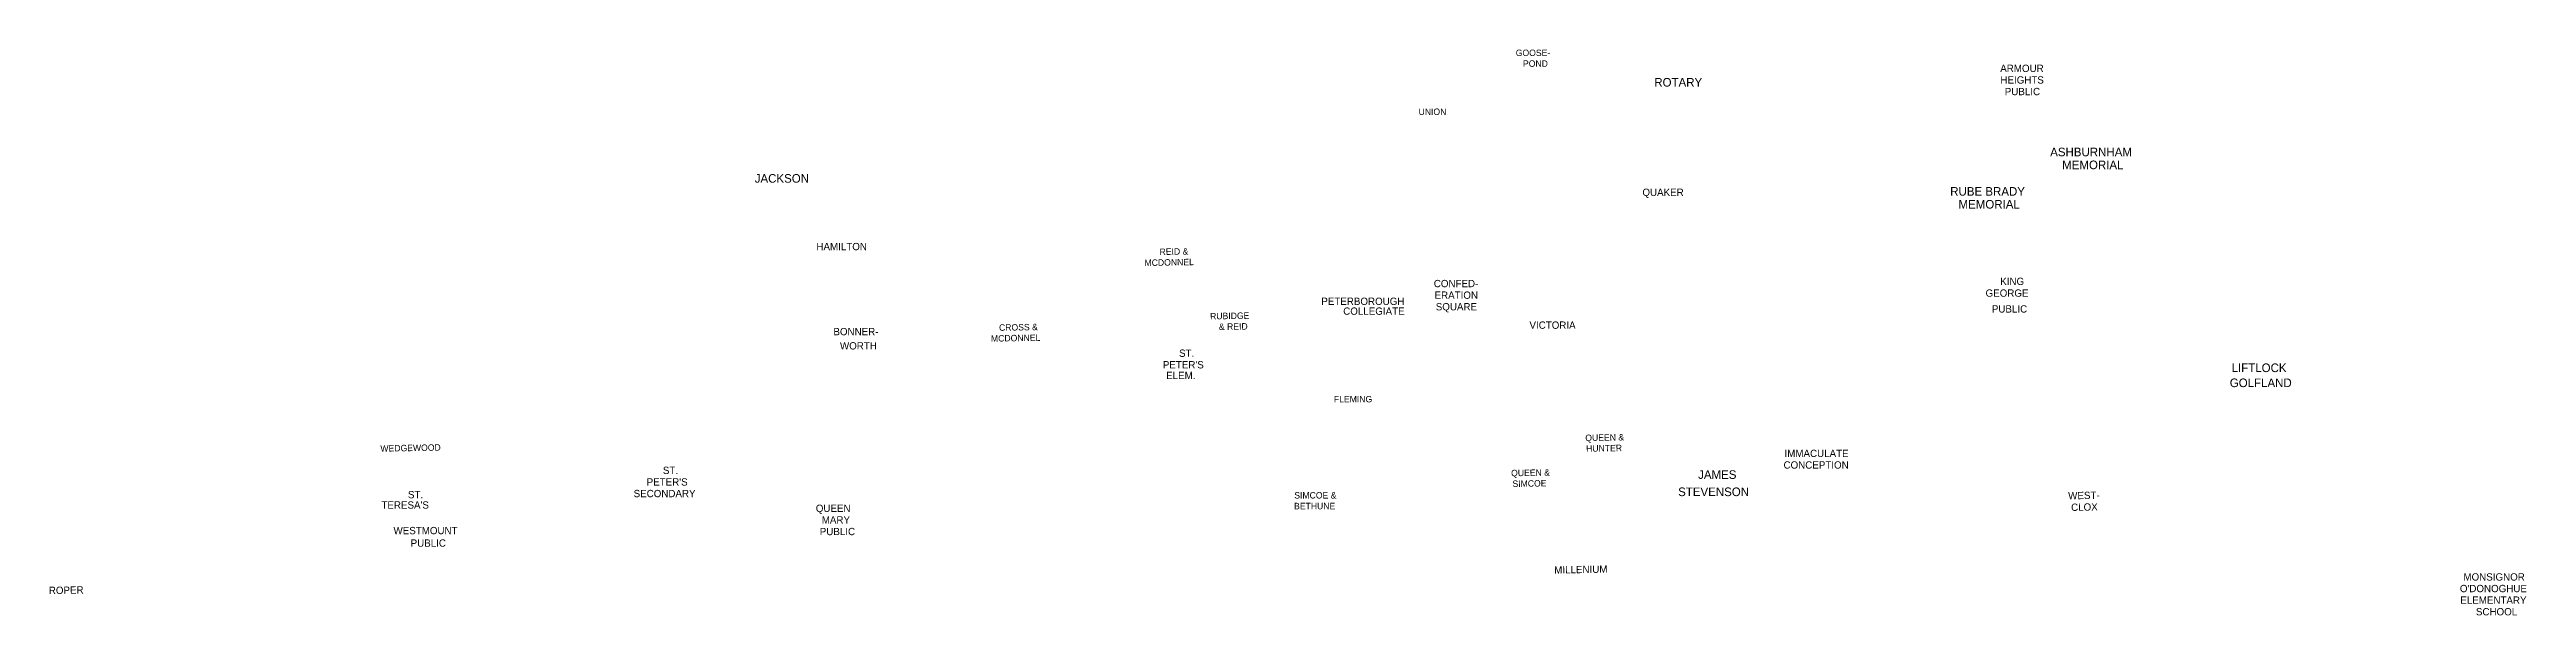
# Model space of a CAD drawing. Extents: x 708724 to 716140, y 4903858 to 4914447.
# Drawn here: x 710377 to 716140, y 4908704 to 4910022 of the extents above; entities that cross this region are included whole.
import ezdxf

# ---------------------------------------------------------------- set-up
doc = ezdxf.new("R2010")
doc.units = 0
for name, color, linetype in [('Hstext-public', 7, 'Continuous'), ('Hstext-Sep', 7, 'Continuous'), ('text - golf', 7, 'Continuous'), ('text - park', 7, 'Continuous'), ('text-Sch public', 7, 'Continuous'), ('text-Sch Sep', 7, 'Continuous')]:
    doc.layers.add(name, color=color, linetype=linetype)

msp = doc.modelspace()

# ---------------------------------------------------------------- texts
at = {"layer": 'Hstext-public'}
for s, p in [('PETERBOROUGH', (713335.7, 4909427)), ('COLLEGIATE', (713386.7, 4909404.2))]:
    msp.add_text(s, height=17, dxfattribs=at).set_placement(p)
at = {"layer": 'Hstext-Sep'}
for s, p in [("PETER'S", (711766.1, 4909006.6)), ('ST.', (711803.8, 4909033.6)), ('SECONDARY', (711735.8, 4908979.6))]:
    msp.add_text(s, height=17, dxfattribs=at).set_placement(p)
at = {"layer": 'text - golf'}
for s, p in [('LIFTLOCK', (715453.6, 4909270.8)), ('GOLFLAND', (715449.3, 4909235.8))]:
    msp.add_text(s, height=20, dxfattribs=at).set_placement(p)
at = {"layer": 'text - park'}
for s, height, p in [('GOOSE-', 15, (713788.1, 4910006.4)), ('POND', 15, (713804.9, 4909981.4)), ('ROTARY', 20, (714110.4, 4909935.3)), ('UNION', 15, (713562, 4909869.3)), ('ASHBURNHAM', 20, (715031.5, 4909773.1)), ('MEMORIAL', 20, (715059.3, 4909743.1)), ('JACKSON', 20, (712017.5, 4909711.6)), ('QUAKER', 17, (714082.8, 4909680.7)), ('RUBE BRADY', 20, (714798.9, 4909681.4)), ('MEMORIAL', 20, (714818.2, 4909651.4)), ('HAMILTON', 17, (712161.1, 4909554.5)), ('CONFED-', 17, (713597.4, 4909468.4)), ('ERATION', 17, (713599.2, 4909441.4)), ('SQUARE', 17, (713602, 4909414.4)), ('BONNER-', 17, (712200.6, 4909356.5)), ('VICTORIA', 17, (713820, 4909371.6)), ('WORTH', 17, (712215.8, 4909323.4)), ('FLEMING', 15, (713365, 4909200.3)), ('JAMES', 20, (714212.4, 4909022.2)), ('SIMCOE &', 15, (713272.8, 4908976.5)), ('BETHUNE', 15, (713272.3, 4908951.5)), ('STEVENSON', 20, (714165.9, 4908982.1))]:
    msp.add_text(s, height=height, dxfattribs=at).set_placement(p)
for s, height, p in [('MCDONNEL', 15, (712924.5, 4909517.7)), ('REID &', 15, (712959.5, 4909543.3)), ('RUBIDGE', 15, (713077.1, 4909393.3)), ('MCDONNEL', 15, (712567.3, 4909341.5)), ('CROSS &', 15, (712586, 4909366.8)), ('& REID', 15, (713097.6, 4909368.7)), ('QUEEN &', 15, (713950, 4909110.2)), ('WEDGEWOOD', 15, (711146.7, 4909085.5)), ('HUNTER', 15, (713951.9, 4909085.3)), ('QUEEN &', 15, (713777.4, 4909028.2)), ('SIMCOE', 15, (713780.6, 4909003.3)), ('WEST-', 17, (715073.5, 4908974.5)), ('CLOX', 17, (715080.3, 4908947.6)), ('ROPER', 17, (710375.3, 4908754)), ('MILLENIUM', 17, (713877.8, 4908801.7))]:
    msp.add_text(s, height=height, rotation=1, dxfattribs=at).set_placement(p)
at = {"layer": 'text-Sch public'}
for s, p in [('ARMOUR', (714915.3, 4909969.3)), ('HEIGHTS', (714915.7, 4909942.3)), ('PUBLIC', (714925.8, 4909915.3)), ('KING', (714915.3, 4909473.5)), ('GEORGE', (714881.2, 4909446.2)), ('PUBLIC', (714895.8, 4909409.3)), ('QUEEN', (712159.6, 4908945.2)), ('WESTMOUNT', (711177.1, 4908893.4)), ('        PUBLIC', (712118.3, 4908891.2)), ('    MARY', (712148.2, 4908918.2)), ('PUBLIC', (711217, 4908864.3))]:
    msp.add_text(s, height=17, dxfattribs=at).set_placement(p)
at = {"layer": 'text-Sch Sep'}
for s, p in [("PETER'S", (712967, 4909279.3)), ('ST.', (713004.7, 4909306.3)), ('ELEM.', (712974.7, 4909254.4)), ('CONCEPTION', (714411.1, 4909046.1)), ('IMMACULATE', (714413.4, 4909073.1)), ("TERESA'S", (711149, 4908952.9)), ('ST.', (711210.7, 4908977.1)), ("O'DONOGHUE", (715984.7, 4908758.5)), ('MONSIGNOR', (715993, 4908785.5)), ('ELEMENTARY', (715985.6, 4908731.5)), ('SCHOOL', (716022, 4908704.5))]:
    msp.add_text(s, height=17, dxfattribs=at).set_placement(p)

doc.saveas('drawing.dxf')
